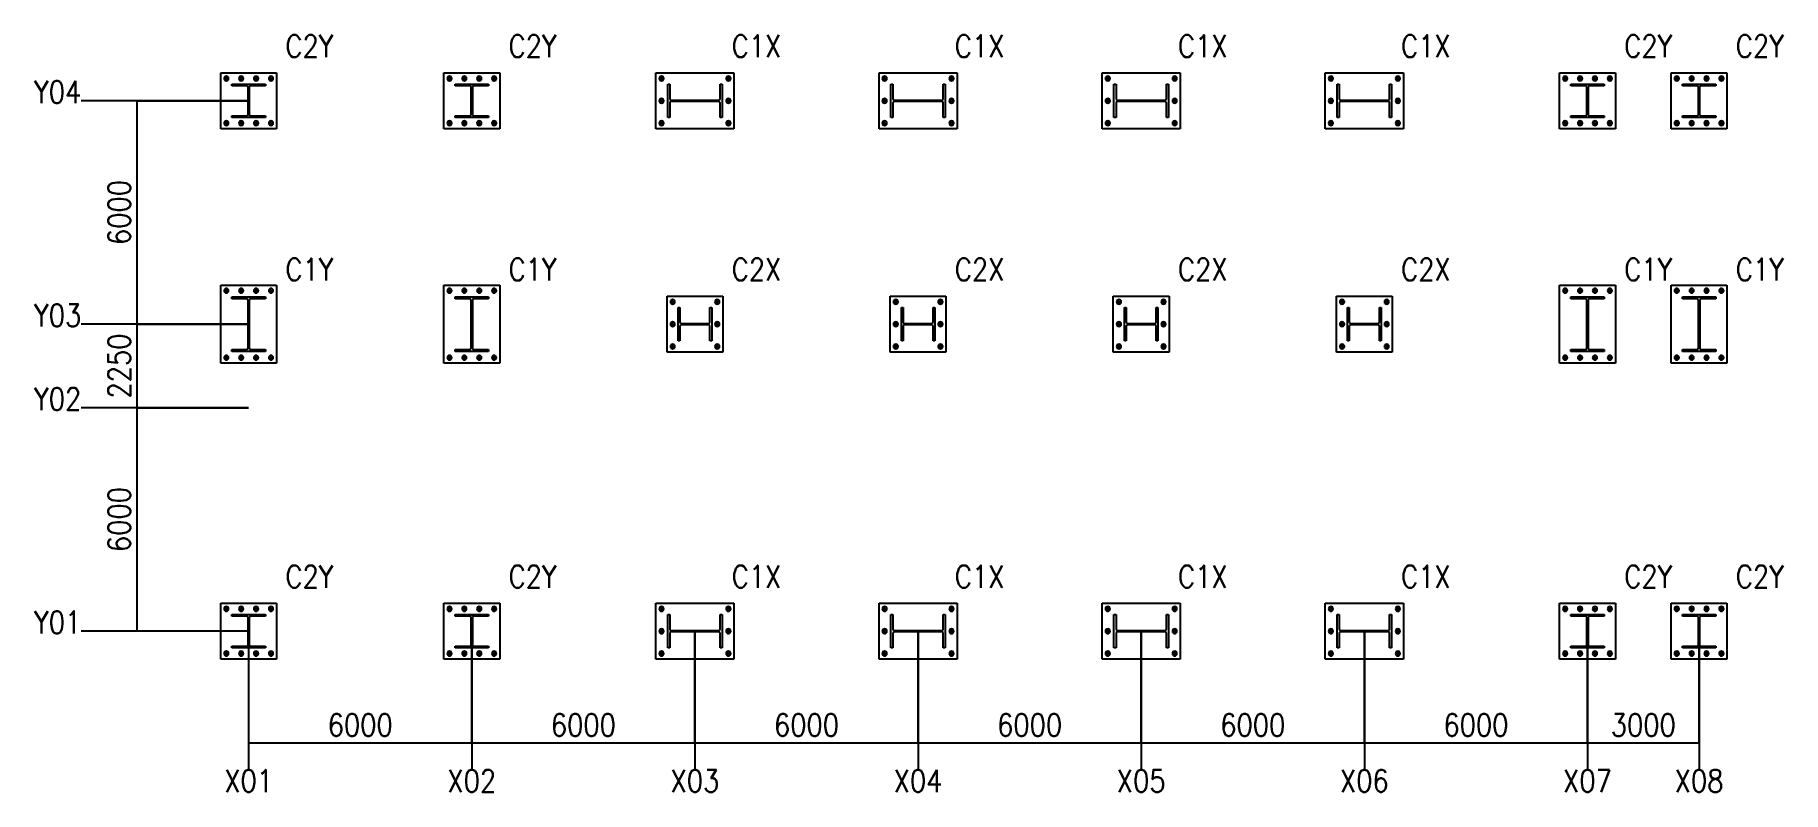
# Model space of a CAD drawing. Extents: x -230746 to 324000, y -671400 to 84185.
# Drawn here: x -230746 to -183742, y -26151 to -5811 of the extents above; entities that cross this region are included whole.
import ezdxf
from ezdxf.enums import TextEntityAlignment as Align

# ---------------------------------------------------------------- set-up
doc = ezdxf.new("R2010")
doc.units = 0
doc.header["$MEASUREMENT"] = 0
for name, color, linetype in [('_1-7_GRID', 7, 'CONTINUOUS'), ('_1-8_DIM', 7, 'CONTINUOUS'), ('_4-6_CS-M', 7, 'CONTINUOUS'), ('_4-A_C-TX', 7, 'CONTINUOUS'), ('bolt', 2, 'CONTINUOUS')]:
    doc.layers.add(name, color=color, linetype=linetype)
doc.styles.add('DRACAD', font='txt', dxfattribs={"width": 0.85, "bigfont": 'extfont2'})

msp = doc.modelspace()

# ---------------------------------------------------------------- texts
at = {"layer": '_1-7_GRID', "style": 'DRACAD', "width": 0.85}
for s, p in [('6000', (-228000, -10580.56301)), ('2250', (-228000, -14705.56301)), ('6000', (-228000, -18830.56301))]:
    msp.add_text(s, height=600, rotation=90, dxfattribs=at).set_placement(p, align=Align.BOTTOM_CENTER)
for s, p in [('6000', (-222000, -24830.56301)), ('6000', (-216000, -24830.56301)), ('6000', (-210000, -24830.56301)), ('6000', (-204000, -24830.56301)), ('6000', (-198000, -24830.56301)), ('6000', (-192000, -24830.56301)), ('3000', (-187500, -24830.56301))]:
    msp.add_text(s, height=600, dxfattribs=at).set_placement(p, align=Align.BOTTOM_CENTER)
at = {"layer": '_1-8_DIM', "style": 'DRACAD', "width": 0.85}
for s, p in [('Y04', (-229500, -7820.56301)), ('Y03', (-229500, -13820.56301)), ('Y02', (-229500, -16070.56301)), ('Y01', (-229500, -22070.56301))]:
    msp.add_text(s, height=600, dxfattribs=at).set_placement(p, align=Align.BOTTOM_RIGHT)
for s, p in [('X01', (-225000, -26330.56301)), ('X02', (-219000, -26330.56301)), ('X03', (-213000, -26330.56301)), ('X04', (-207000, -26330.56301)), ('X05', (-201000, -26330.56301)), ('X06', (-195000, -26330.56301)), ('X07', (-189000, -26330.56301)), ('X08', (-186000, -26330.56301))]:
    msp.add_text(s, height=600, dxfattribs=at).set_placement(p, align=Align.BOTTOM_CENTER)
at = {"layer": '_4-A_C-TX', "style": 'DRACAD', "width": 0.85}
for s, p in [('C2Y', (-224010.05051, -6590.61351)), ('C2Y', (-218010.05051, -6590.61351)), ('C1X', (-212010.05051, -6590.61351)), ('C1X', (-206010.05051, -6590.61351)), ('C1X', (-200010.05051, -6590.61351)), ('C1X', (-194010.05051, -6590.61351)), ('C2Y', (-188010.05051, -6590.61351)), ('C2Y', (-185010.05051, -6590.61351)), ('C1Y', (-224010.05051, -12590.61351)), ('C1Y', (-218010.05051, -12590.61351)), ('C2X', (-212010.05051, -12590.61351)), ('C2X', (-206010.05051, -12590.61351)), ('C2X', (-200010.05051, -12590.61351)), ('C2X', (-194010.05051, -12590.61351)), ('C1Y', (-188010.05051, -12590.61351)), ('C1Y', (-185010.05051, -12590.61351)), ('C2Y', (-224010.05051, -20840.61351)), ('C2Y', (-218010.05051, -20840.61351)), ('C1X', (-212010.05051, -20840.61351)), ('C1X', (-206010.05051, -20840.61351)), ('C1X', (-200010.05051, -20840.61351)), ('C1X', (-194010.05051, -20840.61351)), ('C2Y', (-188010.05051, -20840.61351)), ('C2Y', (-185010.05051, -20840.61351))]:
    msp.add_text(s, height=600, dxfattribs=at).set_placement(p, align=Align.BOTTOM_LEFT)

# ---------------------------------------------------------------- linework, layer by layer
at = {"layer": '_1-7_GRID'}
for p, q in [((-228000, -21830.56301), (-228000, -7580.56301)), ((-228000, -7580.56301), (-225000, -7580.56301)), ((-228000, -13580.56301), (-225000, -13580.56301)), ((-228000, -15830.56301), (-225000, -15830.56301)), ((-225000, -21830.56301), (-228000, -21830.56301)), ((-225000, -21830.56301), (-225000, -24830.56301)), ((-219000, -24830.56301), (-219000, -21830.56301)), ((-213000, -24830.56301), (-213000, -21830.56301)), ((-207000, -24830.56301), (-207000, -21830.56301)), ((-201000, -24830.56301), (-201000, -21830.56301)), ((-195000, -24830.56301), (-195000, -21830.56301)), ((-189000, -24830.56301), (-189000, -21830.56301)), ((-186000, -24830.56301), (-186000, -21830.56301)), ((-225000, -24830.56301), (-186000, -24830.56301))]:
    msp.add_line(p, q, dxfattribs=at)
at = {"layer": '_1-8_DIM'}
for p, q in [((-225000, -7580.56301), (-229500, -7580.56301)), ((-225000, -13580.56301), (-229500, -13580.56301)), ((-225000, -15830.56301), (-229500, -15830.56301)), ((-225000, -21830.56301), (-229500, -21830.56301)), ((-225000, -21830.56301), (-225000, -25550.56301)), ((-219000, -21830.56301), (-219000, -25550.56301)), ((-213000, -21830.56301), (-213000, -25550.56301)), ((-207000, -21830.56301), (-207000, -25550.56301)), ((-201000, -21830.56301), (-201000, -25550.56301)), ((-195000, -21830.56301), (-195000, -25550.56301)), ((-189000, -21830.56301), (-189000, -25550.56301)), ((-186000, -21830.56301), (-186000, -25550.56301))]:
    msp.add_line(p, q, dxfattribs=at)
at = {"layer": '_4-6_CS-M'}
for p, q in [((-225750, -8330.56301), (-225750, -6830.56301)), ((-225750, -6830.56301), (-224250, -6830.56301)), ((-224250, -6830.56301), (-224250, -8330.56301)), ((-219750, -8330.56301), (-219750, -6830.56301)), ((-219750, -6830.56301), (-218250, -6830.56301)), ((-218250, -6830.56301), (-218250, -8330.56301)), ((-214050, -8330.56301), (-214050, -6830.56301)), ((-214050, -6830.56301), (-211950, -6830.56301)), ((-211950, -6830.56301), (-211950, -8330.56301)), ((-208050, -8330.56301), (-208050, -6830.56301)), ((-208050, -6830.56301), (-205950, -6830.56301)), ((-205950, -6830.56301), (-205950, -8330.56301)), ((-202050, -8330.56301), (-202050, -6830.56301)), ((-202050, -6830.56301), (-199950, -6830.56301)), ((-199950, -6830.56301), (-199950, -8330.56301)), ((-196050, -8330.56301), (-196050, -6830.56301)), ((-196050, -6830.56301), (-193950, -6830.56301)), ((-193950, -6830.56301), (-193950, -8330.56301)), ((-189750, -8330.56301), (-189750, -6830.56301)), ((-189750, -6830.56301), (-188250, -6830.56301)), ((-188250, -6830.56301), (-188250, -8330.56301)), ((-186750, -8330.56301), (-186750, -6830.56301)), ((-186750, -6830.56301), (-185250, -6830.56301)), ((-185250, -6830.56301), (-185250, -8330.56301)), ((-225450, -7130.56301), (-224550, -7130.56301)), ((-225450, -7175.56301), (-225450, -7130.56301)), ((-225054, -7175.56301), (-225450, -7175.56301)), ((-225034.5, -7180.78802), (-225054, -7175.56301)), ((-225020.22501, -7195.06301), (-225034.5, -7180.78802)), ((-225015, -7214.56301), (-225020.22501, -7195.06301)), ((-225015, -7946.56301), (-225015, -7214.56301)), ((-224979.77499, -7195.06301), (-224985, -7214.56301)), ((-224985, -7214.56301), (-224985, -7946.56301)), ((-224965.5, -7180.78802), (-224979.77499, -7195.06301)), ((-224946, -7175.56301), (-224965.5, -7180.78802)), ((-224550, -7175.56301), (-224946, -7175.56301)), ((-224550, -7130.56301), (-224550, -7175.56301)), ((-219450, -7130.56301), (-218550, -7130.56301)), ((-219450, -7175.56301), (-219450, -7130.56301)), ((-219054, -7175.56301), (-219450, -7175.56301)), ((-219034.5, -7180.78802), (-219054, -7175.56301)), ((-219020.22501, -7195.06301), (-219034.5, -7180.78802)), ((-219015, -7214.56301), (-219020.22501, -7195.06301)), ((-219015, -7946.56301), (-219015, -7214.56301)), ((-218979.77499, -7195.06301), (-218985, -7214.56301)), ((-218985, -7214.56301), (-218985, -7946.56301)), ((-218965.5, -7180.78802), (-218979.77499, -7195.06301)), ((-218946, -7175.56301), (-218965.5, -7180.78802)), ((-218550, -7175.56301), (-218946, -7175.56301)), ((-218550, -7130.56301), (-218550, -7175.56301)), ((-213732, -7130.56301), (-213678, -7130.56301)), ((-213732, -8030.56301), (-213732, -7130.56301)), ((-213678, -7130.56301), (-213678, -7525.06301)), ((-212322, -7130.56301), (-212268, -7130.56301)), ((-212322, -7525.06301), (-212322, -7130.56301)), ((-212268, -7130.56301), (-212268, -8030.56301)), ((-207732, -7130.56301), (-207678, -7130.56301)), ((-207732, -8030.56301), (-207732, -7130.56301)), ((-207678, -7130.56301), (-207678, -7525.06301)), ((-206322, -7130.56301), (-206268, -7130.56301)), ((-206322, -7525.06301), (-206322, -7130.56301)), ((-206268, -7130.56301), (-206268, -8030.56301)), ((-201732, -7130.56301), (-201678, -7130.56301)), ((-201732, -8030.56301), (-201732, -7130.56301)), ((-201678, -7130.56301), (-201678, -7525.06301)), ((-200322, -7130.56301), (-200268, -7130.56301)), ((-200322, -7525.06301), (-200322, -7130.56301)), ((-200268, -7130.56301), (-200268, -8030.56301)), ((-195732, -7130.56301), (-195678, -7130.56301)), ((-195732, -8030.56301), (-195732, -7130.56301)), ((-195678, -7130.56301), (-195678, -7525.06301)), ((-194322, -7130.56301), (-194268, -7130.56301)), ((-194322, -7525.06301), (-194322, -7130.56301)), ((-194268, -7130.56301), (-194268, -8030.56301)), ((-189450, -7130.56301), (-188550, -7130.56301)), ((-189450, -7175.56301), (-189450, -7130.56301)), ((-189054, -7175.56301), (-189450, -7175.56301)), ((-189034.5, -7180.78802), (-189054, -7175.56301)), ((-189020.22501, -7195.06301), (-189034.5, -7180.78802)), ((-189015, -7214.56301), (-189020.22501, -7195.06301)), ((-189015, -7946.56301), (-189015, -7214.56301)), ((-188979.77499, -7195.06301), (-188985, -7214.56301)), ((-188985, -7214.56301), (-188985, -7946.56301)), ((-188965.5, -7180.78802), (-188979.77499, -7195.06301)), ((-188946, -7175.56301), (-188965.5, -7180.78802)), ((-188550, -7175.56301), (-188946, -7175.56301)), ((-188550, -7130.56301), (-188550, -7175.56301)), ((-186450, -7130.56301), (-185550, -7130.56301)), ((-186450, -7175.56301), (-186450, -7130.56301)), ((-186054, -7175.56301), (-186450, -7175.56301)), ((-186034.5, -7180.78802), (-186054, -7175.56301)), ((-186020.22501, -7195.06301), (-186034.5, -7180.78802)), ((-186015, -7214.56301), (-186020.22501, -7195.06301)), ((-186015, -7946.56301), (-186015, -7214.56301)), ((-185979.77499, -7195.06301), (-185985, -7214.56301)), ((-185985, -7214.56301), (-185985, -7946.56301)), ((-185965.5, -7180.78802), (-185979.77499, -7195.06301)), ((-185946, -7175.56301), (-185965.5, -7180.78802)), ((-185550, -7175.56301), (-185946, -7175.56301)), ((-185550, -7130.56301), (-185550, -7175.56301)), ((-225450, -7985.56301), (-225054, -7985.56301)), ((-225450, -8030.56301), (-225450, -7985.56301)), ((-225054, -7985.56301), (-225034.5, -7980.338)), ((-225034.5, -7980.338), (-225020.22501, -7966.06301)), ((-225020.22501, -7966.06301), (-225015, -7946.56301)), ((-224985, -7946.56301), (-224979.77499, -7966.06301)), ((-224979.77499, -7966.06301), (-224965.5, -7980.338)), ((-224965.5, -7980.338), (-224946, -7985.56301)), ((-224946, -7985.56301), (-224550, -7985.56301)), ((-224550, -7985.56301), (-224550, -8030.56301)), ((-219450, -7985.56301), (-219054, -7985.56301)), ((-219450, -8030.56301), (-219450, -7985.56301)), ((-219054, -7985.56301), (-219034.5, -7980.338)), ((-219034.5, -7980.338), (-219020.22501, -7966.06301)), ((-219020.22501, -7966.06301), (-219015, -7946.56301)), ((-218985, -7946.56301), (-218979.77499, -7966.06301)), ((-218979.77499, -7966.06301), (-218965.5, -7980.338)), ((-218965.5, -7980.338), (-218946, -7985.56301)), ((-218946, -7985.56301), (-218550, -7985.56301)), ((-218550, -7985.56301), (-218550, -8030.56301)), ((-213678, -7525.06301), (-213672.77499, -7544.56301)), ((-213672.77499, -7616.56301), (-213678, -7636.06301)), ((-213678, -7636.06301), (-213678, -8030.56301)), ((-213672.77499, -7544.56301), (-213658.5, -7558.838)), ((-213658.5, -7602.28802), (-213672.77499, -7616.56301)), ((-213658.5, -7558.838), (-213639, -7564.06301)), ((-213639, -7597.06301), (-213658.5, -7602.28802)), ((-213639, -7564.06301), (-212361, -7564.06301)), ((-212361, -7597.06301), (-213639, -7597.06301)), ((-212361, -7564.06301), (-212341.5, -7558.838)), ((-212341.5, -7602.28802), (-212361, -7597.06301)), ((-212341.5, -7558.838), (-212327.22501, -7544.56301)), ((-212327.22501, -7616.56301), (-212341.5, -7602.28802)), ((-212327.22501, -7544.56301), (-212322, -7525.06301)), ((-212322, -7636.06301), (-212327.22501, -7616.56301)), ((-212322, -8030.56301), (-212322, -7636.06301)), ((-207678, -7525.06301), (-207672.77499, -7544.56301)), ((-207672.77499, -7616.56301), (-207678, -7636.06301)), ((-207678, -7636.06301), (-207678, -8030.56301)), ((-207672.77499, -7544.56301), (-207658.5, -7558.838)), ((-207658.5, -7602.28802), (-207672.77499, -7616.56301)), ((-207658.5, -7558.838), (-207639, -7564.06301)), ((-207639, -7597.06301), (-207658.5, -7602.28802)), ((-207639, -7564.06301), (-206361, -7564.06301)), ((-206361, -7597.06301), (-207639, -7597.06301)), ((-206361, -7564.06301), (-206341.5, -7558.838)), ((-206341.5, -7602.28802), (-206361, -7597.06301)), ((-206341.5, -7558.838), (-206327.22501, -7544.56301)), ((-206327.22501, -7616.56301), (-206341.5, -7602.28802)), ((-206327.22501, -7544.56301), (-206322, -7525.06301)), ((-206322, -7636.06301), (-206327.22501, -7616.56301)), ((-206322, -8030.56301), (-206322, -7636.06301)), ((-201678, -7525.06301), (-201672.77499, -7544.56301)), ((-201672.77499, -7616.56301), (-201678, -7636.06301)), ((-201678, -7636.06301), (-201678, -8030.56301)), ((-201672.77499, -7544.56301), (-201658.5, -7558.838)), ((-201658.5, -7602.28802), (-201672.77499, -7616.56301)), ((-201658.5, -7558.838), (-201639, -7564.06301)), ((-201639, -7597.06301), (-201658.5, -7602.28802)), ((-201639, -7564.06301), (-200361, -7564.06301)), ((-200361, -7597.06301), (-201639, -7597.06301)), ((-200361, -7564.06301), (-200341.5, -7558.838)), ((-200341.5, -7602.28802), (-200361, -7597.06301)), ((-200341.5, -7558.838), (-200327.22501, -7544.56301)), ((-200327.22501, -7616.56301), (-200341.5, -7602.28802)), ((-200327.22501, -7544.56301), (-200322, -7525.06301)), ((-200322, -7636.06301), (-200327.22501, -7616.56301)), ((-200322, -8030.56301), (-200322, -7636.06301)), ((-195678, -7525.06301), (-195672.77499, -7544.56301)), ((-195672.77499, -7616.56301), (-195678, -7636.06301)), ((-195678, -7636.06301), (-195678, -8030.56301)), ((-195672.77499, -7544.56301), (-195658.5, -7558.838)), ((-195658.5, -7602.28802), (-195672.77499, -7616.56301)), ((-195658.5, -7558.838), (-195639, -7564.06301)), ((-195639, -7597.06301), (-195658.5, -7602.28802)), ((-195639, -7564.06301), (-194361, -7564.06301)), ((-194361, -7597.06301), (-195639, -7597.06301)), ((-194361, -7564.06301), (-194341.5, -7558.838)), ((-194341.5, -7602.28802), (-194361, -7597.06301)), ((-194341.5, -7558.838), (-194327.22501, -7544.56301)), ((-194327.22501, -7616.56301), (-194341.5, -7602.28802)), ((-194327.22501, -7544.56301), (-194322, -7525.06301)), ((-194322, -7636.06301), (-194327.22501, -7616.56301)), ((-194322, -8030.56301), (-194322, -7636.06301)), ((-189450, -7985.56301), (-189054, -7985.56301)), ((-189450, -8030.56301), (-189450, -7985.56301)), ((-189054, -7985.56301), (-189034.5, -7980.338)), ((-189034.5, -7980.338), (-189020.22501, -7966.06301)), ((-189020.22501, -7966.06301), (-189015, -7946.56301)), ((-188985, -7946.56301), (-188979.77499, -7966.06301)), ((-188979.77499, -7966.06301), (-188965.5, -7980.338)), ((-188965.5, -7980.338), (-188946, -7985.56301)), ((-188946, -7985.56301), (-188550, -7985.56301)), ((-188550, -7985.56301), (-188550, -8030.56301)), ((-186450, -7985.56301), (-186054, -7985.56301)), ((-186450, -8030.56301), (-186450, -7985.56301)), ((-186054, -7985.56301), (-186034.5, -7980.338)), ((-186034.5, -7980.338), (-186020.22501, -7966.06301)), ((-186020.22501, -7966.06301), (-186015, -7946.56301)), ((-185985, -7946.56301), (-185979.77499, -7966.06301)), ((-185979.77499, -7966.06301), (-185965.5, -7980.338)), ((-185965.5, -7980.338), (-185946, -7985.56301)), ((-185946, -7985.56301), (-185550, -7985.56301)), ((-185550, -7985.56301), (-185550, -8030.56301)), ((-224250, -8330.56301), (-225750, -8330.56301)), ((-224550, -8030.56301), (-225450, -8030.56301)), ((-218250, -8330.56301), (-219750, -8330.56301)), ((-218550, -8030.56301), (-219450, -8030.56301)), ((-211950, -8330.56301), (-214050, -8330.56301)), ((-213678, -8030.56301), (-213732, -8030.56301)), ((-212268, -8030.56301), (-212322, -8030.56301)), ((-205950, -8330.56301), (-208050, -8330.56301)), ((-207678, -8030.56301), (-207732, -8030.56301)), ((-206268, -8030.56301), (-206322, -8030.56301)), ((-199950, -8330.56301), (-202050, -8330.56301)), ((-201678, -8030.56301), (-201732, -8030.56301)), ((-200268, -8030.56301), (-200322, -8030.56301)), ((-193950, -8330.56301), (-196050, -8330.56301)), ((-195678, -8030.56301), (-195732, -8030.56301)), ((-194268, -8030.56301), (-194322, -8030.56301)), ((-188250, -8330.56301), (-189750, -8330.56301)), ((-188550, -8030.56301), (-189450, -8030.56301)), ((-185250, -8330.56301), (-186750, -8330.56301)), ((-185550, -8030.56301), (-186450, -8030.56301)), ((-225750, -14630.56301), (-225750, -12530.56301)), ((-225750, -12530.56301), (-224250, -12530.56301)), ((-224250, -12530.56301), (-224250, -14630.56301)), ((-219750, -14630.56301), (-219750, -12530.56301)), ((-219750, -12530.56301), (-218250, -12530.56301)), ((-218250, -12530.56301), (-218250, -14630.56301)), ((-189750, -14630.56301), (-189750, -12530.56301)), ((-189750, -12530.56301), (-188250, -12530.56301)), ((-188250, -12530.56301), (-188250, -14630.56301)), ((-186750, -14630.56301), (-186750, -12530.56301)), ((-186750, -12530.56301), (-185250, -12530.56301)), ((-185250, -12530.56301), (-185250, -14630.56301)), ((-225450, -12848.56301), (-224550, -12848.56301)), ((-225450, -12902.56301), (-225450, -12848.56301)), ((-225055.5, -12902.56301), (-225450, -12902.56301)), ((-225036, -12907.78802), (-225055.5, -12902.56301)), ((-225021.72501, -12922.06301), (-225036, -12907.78802)), ((-225016.5, -12941.56301), (-225021.72501, -12922.06301)), ((-225016.5, -14219.56301), (-225016.5, -12941.56301)), ((-224978.27499, -12922.06301), (-224983.5, -12941.56301)), ((-224983.5, -12941.56301), (-224983.5, -14219.56301)), ((-224964, -12907.78802), (-224978.27499, -12922.06301)), ((-224944.5, -12902.56301), (-224964, -12907.78802)), ((-224550, -12902.56301), (-224944.5, -12902.56301)), ((-224550, -12848.56301), (-224550, -12902.56301)), ((-219450, -12848.56301), (-218550, -12848.56301)), ((-219450, -12902.56301), (-219450, -12848.56301)), ((-219055.5, -12902.56301), (-219450, -12902.56301)), ((-219036, -12907.78802), (-219055.5, -12902.56301)), ((-219021.72501, -12922.06301), (-219036, -12907.78802)), ((-219016.5, -12941.56301), (-219021.72501, -12922.06301)), ((-219016.5, -14219.56301), (-219016.5, -12941.56301)), ((-218978.27499, -12922.06301), (-218983.5, -12941.56301)), ((-218983.5, -12941.56301), (-218983.5, -14219.56301)), ((-218964, -12907.78802), (-218978.27499, -12922.06301)), ((-218944.5, -12902.56301), (-218964, -12907.78802)), ((-218550, -12902.56301), (-218944.5, -12902.56301)), ((-218550, -12848.56301), (-218550, -12902.56301)), ((-213750, -14330.56301), (-213750, -12830.56301)), ((-213750, -12830.56301), (-212250, -12830.56301)), ((-213450, -13130.56301), (-213405, -13130.56301)), ((-213450, -14030.56301), (-213450, -13130.56301)), ((-213405, -13130.56301), (-213405, -13526.56301)), ((-212595, -13130.56301), (-212550, -13130.56301)), ((-212595, -13526.56301), (-212595, -13130.56301)), ((-212550, -13130.56301), (-212550, -14030.56301)), ((-212250, -12830.56301), (-212250, -14330.56301)), ((-207750, -14330.56301), (-207750, -12830.56301)), ((-207750, -12830.56301), (-206250, -12830.56301)), ((-207450, -13130.56301), (-207405, -13130.56301)), ((-207450, -14030.56301), (-207450, -13130.56301)), ((-207405, -13130.56301), (-207405, -13526.56301)), ((-206595, -13130.56301), (-206550, -13130.56301)), ((-206595, -13526.56301), (-206595, -13130.56301)), ((-206550, -13130.56301), (-206550, -14030.56301)), ((-206250, -12830.56301), (-206250, -14330.56301)), ((-201750, -14330.56301), (-201750, -12830.56301)), ((-201750, -12830.56301), (-200250, -12830.56301)), ((-201450, -13130.56301), (-201405, -13130.56301)), ((-201450, -14030.56301), (-201450, -13130.56301)), ((-201405, -13130.56301), (-201405, -13526.56301)), ((-200595, -13130.56301), (-200550, -13130.56301)), ((-200595, -13526.56301), (-200595, -13130.56301)), ((-200550, -13130.56301), (-200550, -14030.56301)), ((-200250, -12830.56301), (-200250, -14330.56301)), ((-195750, -14330.56301), (-195750, -12830.56301)), ((-195750, -12830.56301), (-194250, -12830.56301)), ((-195450, -13130.56301), (-195405, -13130.56301)), ((-195450, -14030.56301), (-195450, -13130.56301)), ((-195405, -13130.56301), (-195405, -13526.56301)), ((-194595, -13130.56301), (-194550, -13130.56301)), ((-194595, -13526.56301), (-194595, -13130.56301)), ((-194550, -13130.56301), (-194550, -14030.56301)), ((-194250, -12830.56301), (-194250, -14330.56301)), ((-189450, -12848.56301), (-188550, -12848.56301)), ((-189450, -12902.56301), (-189450, -12848.56301)), ((-189055.5, -12902.56301), (-189450, -12902.56301)), ((-189036, -12907.78802), (-189055.5, -12902.56301)), ((-189021.72501, -12922.06301), (-189036, -12907.78802)), ((-189016.5, -12941.56301), (-189021.72501, -12922.06301)), ((-189016.5, -14219.56301), (-189016.5, -12941.56301)), ((-188978.27499, -12922.06301), (-188983.5, -12941.56301)), ((-188983.5, -12941.56301), (-188983.5, -14219.56301)), ((-188964, -12907.78802), (-188978.27499, -12922.06301)), ((-188944.5, -12902.56301), (-188964, -12907.78802)), ((-188550, -12902.56301), (-188944.5, -12902.56301)), ((-188550, -12848.56301), (-188550, -12902.56301)), ((-186450, -12848.56301), (-185550, -12848.56301)), ((-186450, -12902.56301), (-186450, -12848.56301)), ((-186055.5, -12902.56301), (-186450, -12902.56301)), ((-186036, -12907.78802), (-186055.5, -12902.56301)), ((-186021.72501, -12922.06301), (-186036, -12907.78802)), ((-186016.5, -12941.56301), (-186021.72501, -12922.06301)), ((-186016.5, -14219.56301), (-186016.5, -12941.56301)), ((-185978.27499, -12922.06301), (-185983.5, -12941.56301)), ((-185983.5, -12941.56301), (-185983.5, -14219.56301)), ((-185964, -12907.78802), (-185978.27499, -12922.06301)), ((-185944.5, -12902.56301), (-185964, -12907.78802)), ((-185550, -12902.56301), (-185944.5, -12902.56301)), ((-185550, -12848.56301), (-185550, -12902.56301)), ((-213405, -13526.56301), (-213399.77499, -13546.06301)), ((-213399.77499, -13615.06301), (-213405, -13634.56301)), ((-213399.77499, -13546.06301), (-213385.5, -13560.338)), ((-213385.5, -13600.78802), (-213399.77499, -13615.06301)), ((-213385.5, -13560.338), (-213366, -13565.56301)), ((-213366, -13595.56301), (-213385.5, -13600.78802)), ((-213366, -13565.56301), (-212634, -13565.56301)), ((-212634, -13595.56301), (-213366, -13595.56301)), ((-212634, -13565.56301), (-212614.5, -13560.338)), ((-212614.5, -13600.78802), (-212634, -13595.56301)), ((-212614.5, -13560.338), (-212600.22501, -13546.06301)), ((-212600.22501, -13615.06301), (-212614.5, -13600.78802)), ((-212600.22501, -13546.06301), (-212595, -13526.56301)), ((-212595, -13634.56301), (-212600.22501, -13615.06301)), ((-207405, -13526.56301), (-207399.77499, -13546.06301)), ((-207399.77499, -13615.06301), (-207405, -13634.56301)), ((-207399.77499, -13546.06301), (-207385.5, -13560.338)), ((-207385.5, -13600.78802), (-207399.77499, -13615.06301)), ((-207385.5, -13560.338), (-207366, -13565.56301)), ((-207366, -13595.56301), (-207385.5, -13600.78802)), ((-207366, -13565.56301), (-206634, -13565.56301)), ((-206634, -13595.56301), (-207366, -13595.56301)), ((-206634, -13565.56301), (-206614.5, -13560.338)), ((-206614.5, -13600.78802), (-206634, -13595.56301)), ((-206614.5, -13560.338), (-206600.22501, -13546.06301)), ((-206600.22501, -13615.06301), (-206614.5, -13600.78802)), ((-206600.22501, -13546.06301), (-206595, -13526.56301)), ((-206595, -13634.56301), (-206600.22501, -13615.06301)), ((-201405, -13526.56301), (-201399.77499, -13546.06301)), ((-201399.77499, -13615.06301), (-201405, -13634.56301)), ((-201399.77499, -13546.06301), (-201385.5, -13560.338)), ((-201385.5, -13600.78802), (-201399.77499, -13615.06301)), ((-201385.5, -13560.338), (-201366, -13565.56301)), ((-201366, -13595.56301), (-201385.5, -13600.78802)), ((-201366, -13565.56301), (-200634, -13565.56301)), ((-200634, -13595.56301), (-201366, -13595.56301)), ((-200634, -13565.56301), (-200614.5, -13560.338)), ((-200614.5, -13600.78802), (-200634, -13595.56301)), ((-200614.5, -13560.338), (-200600.22501, -13546.06301)), ((-200600.22501, -13615.06301), (-200614.5, -13600.78802)), ((-200600.22501, -13546.06301), (-200595, -13526.56301)), ((-200595, -13634.56301), (-200600.22501, -13615.06301)), ((-195405, -13526.56301), (-195399.77499, -13546.06301)), ((-195399.77499, -13615.06301), (-195405, -13634.56301)), ((-195399.77499, -13546.06301), (-195385.5, -13560.338)), ((-195385.5, -13600.78802), (-195399.77499, -13615.06301)), ((-195385.5, -13560.338), (-195366, -13565.56301)), ((-195366, -13595.56301), (-195385.5, -13600.78802)), ((-195366, -13565.56301), (-194634, -13565.56301)), ((-194634, -13595.56301), (-195366, -13595.56301)), ((-194634, -13565.56301), (-194614.5, -13560.338)), ((-194614.5, -13600.78802), (-194634, -13595.56301)), ((-194614.5, -13560.338), (-194600.22501, -13546.06301)), ((-194600.22501, -13615.06301), (-194614.5, -13600.78802)), ((-194600.22501, -13546.06301), (-194595, -13526.56301)), ((-194595, -13634.56301), (-194600.22501, -13615.06301)), ((-213405, -14030.56301), (-213450, -14030.56301)), ((-213405, -13634.56301), (-213405, -14030.56301)), ((-212595, -14030.56301), (-212595, -13634.56301)), ((-212550, -14030.56301), (-212595, -14030.56301)), ((-207405, -14030.56301), (-207450, -14030.56301)), ((-207405, -13634.56301), (-207405, -14030.56301)), ((-206595, -14030.56301), (-206595, -13634.56301)), ((-206550, -14030.56301), (-206595, -14030.56301)), ((-201405, -14030.56301), (-201450, -14030.56301)), ((-201405, -13634.56301), (-201405, -14030.56301)), ((-200595, -14030.56301), (-200595, -13634.56301)), ((-200550, -14030.56301), (-200595, -14030.56301)), ((-195405, -14030.56301), (-195450, -14030.56301)), ((-195405, -13634.56301), (-195405, -14030.56301)), ((-194595, -14030.56301), (-194595, -13634.56301)), ((-194550, -14030.56301), (-194595, -14030.56301)), ((-225450, -14258.56301), (-225055.5, -14258.56301)), ((-225450, -14312.56301), (-225450, -14258.56301)), ((-224550, -14312.56301), (-225450, -14312.56301)), ((-225055.5, -14258.56301), (-225036, -14253.338)), ((-225036, -14253.338), (-225021.72501, -14239.06301)), ((-225021.72501, -14239.06301), (-225016.5, -14219.56301)), ((-224983.5, -14219.56301), (-224978.27499, -14239.06301)), ((-224978.27499, -14239.06301), (-224964, -14253.338)), ((-224964, -14253.338), (-224944.5, -14258.56301)), ((-224944.5, -14258.56301), (-224550, -14258.56301)), ((-224550, -14258.56301), (-224550, -14312.56301)), ((-219450, -14258.56301), (-219055.5, -14258.56301)), ((-219450, -14312.56301), (-219450, -14258.56301)), ((-218550, -14312.56301), (-219450, -14312.56301)), ((-219055.5, -14258.56301), (-219036, -14253.338)), ((-219036, -14253.338), (-219021.72501, -14239.06301)), ((-219021.72501, -14239.06301), (-219016.5, -14219.56301)), ((-218983.5, -14219.56301), (-218978.27499, -14239.06301)), ((-218978.27499, -14239.06301), (-218964, -14253.338)), ((-218964, -14253.338), (-218944.5, -14258.56301)), ((-218944.5, -14258.56301), (-218550, -14258.56301)), ((-218550, -14258.56301), (-218550, -14312.56301)), ((-212250, -14330.56301), (-213750, -14330.56301)), ((-206250, -14330.56301), (-207750, -14330.56301)), ((-200250, -14330.56301), (-201750, -14330.56301)), ((-194250, -14330.56301), (-195750, -14330.56301)), ((-189450, -14258.56301), (-189055.5, -14258.56301)), ((-189450, -14312.56301), (-189450, -14258.56301)), ((-188550, -14312.56301), (-189450, -14312.56301)), ((-189055.5, -14258.56301), (-189036, -14253.338)), ((-189036, -14253.338), (-189021.72501, -14239.06301)), ((-189021.72501, -14239.06301), (-189016.5, -14219.56301)), ((-188983.5, -14219.56301), (-188978.27499, -14239.06301)), ((-188978.27499, -14239.06301), (-188964, -14253.338)), ((-188964, -14253.338), (-188944.5, -14258.56301)), ((-188944.5, -14258.56301), (-188550, -14258.56301)), ((-188550, -14258.56301), (-188550, -14312.56301)), ((-186450, -14258.56301), (-186055.5, -14258.56301)), ((-186450, -14312.56301), (-186450, -14258.56301)), ((-185550, -14312.56301), (-186450, -14312.56301)), ((-186055.5, -14258.56301), (-186036, -14253.338)), ((-186036, -14253.338), (-186021.72501, -14239.06301)), ((-186021.72501, -14239.06301), (-186016.5, -14219.56301)), ((-185983.5, -14219.56301), (-185978.27499, -14239.06301)), ((-185978.27499, -14239.06301), (-185964, -14253.338)), ((-185964, -14253.338), (-185944.5, -14258.56301)), ((-185944.5, -14258.56301), (-185550, -14258.56301)), ((-185550, -14258.56301), (-185550, -14312.56301)), ((-224250, -14630.56301), (-225750, -14630.56301)), ((-218250, -14630.56301), (-219750, -14630.56301)), ((-188250, -14630.56301), (-189750, -14630.56301)), ((-185250, -14630.56301), (-186750, -14630.56301)), ((-225750, -22580.56301), (-225750, -21080.56301)), ((-225750, -21080.56301), (-224250, -21080.56301)), ((-224250, -21080.56301), (-224250, -22580.56301)), ((-219750, -22580.56301), (-219750, -21080.56301)), ((-219750, -21080.56301), (-218250, -21080.56301)), ((-218250, -21080.56301), (-218250, -22580.56301)), ((-214050, -22580.56301), (-214050, -21080.56301)), ((-214050, -21080.56301), (-211950, -21080.56301)), ((-211950, -21080.56301), (-211950, -22580.56301)), ((-208050, -22580.56301), (-208050, -21080.56301)), ((-208050, -21080.56301), (-205950, -21080.56301)), ((-205950, -21080.56301), (-205950, -22580.56301)), ((-202050, -22580.56301), (-202050, -21080.56301)), ((-202050, -21080.56301), (-199950, -21080.56301)), ((-199950, -21080.56301), (-199950, -22580.56301)), ((-196050, -22580.56301), (-196050, -21080.56301)), ((-196050, -21080.56301), (-193950, -21080.56301)), ((-193950, -21080.56301), (-193950, -22580.56301)), ((-189750, -22580.56301), (-189750, -21080.56301)), ((-189750, -21080.56301), (-188250, -21080.56301)), ((-188250, -21080.56301), (-188250, -22580.56301)), ((-186750, -22580.56301), (-186750, -21080.56301)), ((-186750, -21080.56301), (-185250, -21080.56301)), ((-185250, -21080.56301), (-185250, -22580.56301)), ((-225450, -21380.56301), (-224550, -21380.56301)), ((-225450, -21425.56301), (-225450, -21380.56301)), ((-225054, -21425.56301), (-225450, -21425.56301)), ((-225034.5, -21430.78802), (-225054, -21425.56301)), ((-225020.22501, -21445.06301), (-225034.5, -21430.78802)), ((-225015, -21464.56301), (-225020.22501, -21445.06301)), ((-225015, -22196.56301), (-225015, -21464.56301)), ((-224979.77499, -21445.06301), (-224985, -21464.56301)), ((-224985, -21464.56301), (-224985, -22196.56301)), ((-224965.5, -21430.78802), (-224979.77499, -21445.06301)), ((-224946, -21425.56301), (-224965.5, -21430.78802)), ((-224550, -21425.56301), (-224946, -21425.56301)), ((-224550, -21380.56301), (-224550, -21425.56301)), ((-219450, -21380.56301), (-218550, -21380.56301)), ((-219450, -21425.56301), (-219450, -21380.56301)), ((-219054, -21425.56301), (-219450, -21425.56301)), ((-219034.5, -21430.78802), (-219054, -21425.56301)), ((-219020.22501, -21445.06301), (-219034.5, -21430.78802)), ((-219015, -21464.56301), (-219020.22501, -21445.06301)), ((-219015, -22196.56301), (-219015, -21464.56301)), ((-218979.77499, -21445.06301), (-218985, -21464.56301)), ((-218985, -21464.56301), (-218985, -22196.56301)), ((-218965.5, -21430.78802), (-218979.77499, -21445.06301)), ((-218946, -21425.56301), (-218965.5, -21430.78802)), ((-218550, -21425.56301), (-218946, -21425.56301)), ((-218550, -21380.56301), (-218550, -21425.56301)), ((-213732, -21380.56301), (-213678, -21380.56301)), ((-213732, -22280.56301), (-213732, -21380.56301)), ((-213678, -21380.56301), (-213678, -21775.06301)), ((-212322, -21380.56301), (-212268, -21380.56301)), ((-212322, -21775.06301), (-212322, -21380.56301)), ((-212268, -21380.56301), (-212268, -22280.56301)), ((-207732, -21380.56301), (-207678, -21380.56301)), ((-207732, -22280.56301), (-207732, -21380.56301)), ((-207678, -21380.56301), (-207678, -21775.06301)), ((-206322, -21380.56301), (-206268, -21380.56301)), ((-206322, -21775.06301), (-206322, -21380.56301)), ((-206268, -21380.56301), (-206268, -22280.56301)), ((-201732, -21380.56301), (-201678, -21380.56301)), ((-201732, -22280.56301), (-201732, -21380.56301)), ((-201678, -21380.56301), (-201678, -21775.06301)), ((-200322, -21380.56301), (-200268, -21380.56301)), ((-200322, -21775.06301), (-200322, -21380.56301)), ((-200268, -21380.56301), (-200268, -22280.56301)), ((-195732, -21380.56301), (-195678, -21380.56301)), ((-195732, -22280.56301), (-195732, -21380.56301)), ((-195678, -21380.56301), (-195678, -21775.06301)), ((-194322, -21380.56301), (-194268, -21380.56301)), ((-194322, -21775.06301), (-194322, -21380.56301)), ((-194268, -21380.56301), (-194268, -22280.56301)), ((-189450, -21380.56301), (-188550, -21380.56301)), ((-189450, -21425.56301), (-189450, -21380.56301)), ((-189054, -21425.56301), (-189450, -21425.56301)), ((-189034.5, -21430.78802), (-189054, -21425.56301)), ((-189020.22501, -21445.06301), (-189034.5, -21430.78802)), ((-189015, -21464.56301), (-189020.22501, -21445.06301)), ((-189015, -22196.56301), (-189015, -21464.56301)), ((-188979.77499, -21445.06301), (-188985, -21464.56301)), ((-188985, -21464.56301), (-188985, -22196.56301)), ((-188965.5, -21430.78802), (-188979.77499, -21445.06301)), ((-188946, -21425.56301), (-188965.5, -21430.78802)), ((-188550, -21425.56301), (-188946, -21425.56301)), ((-188550, -21380.56301), (-188550, -21425.56301)), ((-186450, -21380.56301), (-185550, -21380.56301)), ((-186450, -21425.56301), (-186450, -21380.56301)), ((-186054, -21425.56301), (-186450, -21425.56301)), ((-186034.5, -21430.78802), (-186054, -21425.56301)), ((-186020.22501, -21445.06301), (-186034.5, -21430.78802)), ((-186015, -21464.56301), (-186020.22501, -21445.06301)), ((-186015, -22196.56301), (-186015, -21464.56301)), ((-185979.77499, -21445.06301), (-185985, -21464.56301)), ((-185985, -21464.56301), (-185985, -22196.56301)), ((-185965.5, -21430.78802), (-185979.77499, -21445.06301)), ((-185946, -21425.56301), (-185965.5, -21430.78802)), ((-185550, -21425.56301), (-185946, -21425.56301)), ((-185550, -21380.56301), (-185550, -21425.56301)), ((-213678, -21775.06301), (-213672.77499, -21794.56301)), ((-213672.77499, -21866.56301), (-213678, -21886.06301)), ((-213678, -21886.06301), (-213678, -22280.56301)), ((-213672.77499, -21794.56301), (-213658.5, -21808.838)), ((-213658.5, -21852.28802), (-213672.77499, -21866.56301)), ((-213658.5, -21808.838), (-213639, -21814.06301)), ((-213639, -21847.06301), (-213658.5, -21852.28802)), ((-213639, -21814.06301), (-212361, -21814.06301)), ((-212361, -21847.06301), (-213639, -21847.06301)), ((-212361, -21814.06301), (-212341.5, -21808.838)), ((-212341.5, -21852.28802), (-212361, -21847.06301)), ((-212341.5, -21808.838), (-212327.22501, -21794.56301)), ((-212327.22501, -21866.56301), (-212341.5, -21852.28802)), ((-212327.22501, -21794.56301), (-212322, -21775.06301)), ((-212322, -21886.06301), (-212327.22501, -21866.56301)), ((-212322, -22280.56301), (-212322, -21886.06301)), ((-207678, -21775.06301), (-207672.77499, -21794.56301)), ((-207672.77499, -21866.56301), (-207678, -21886.06301)), ((-207678, -21886.06301), (-207678, -22280.56301)), ((-207672.77499, -21794.56301), (-207658.5, -21808.838)), ((-207658.5, -21852.28802), (-207672.77499, -21866.56301)), ((-207658.5, -21808.838), (-207639, -21814.06301)), ((-207639, -21847.06301), (-207658.5, -21852.28802)), ((-207639, -21814.06301), (-206361, -21814.06301)), ((-206361, -21847.06301), (-207639, -21847.06301)), ((-206361, -21814.06301), (-206341.5, -21808.838)), ((-206341.5, -21852.28802), (-206361, -21847.06301)), ((-206341.5, -21808.838), (-206327.22501, -21794.56301)), ((-206327.22501, -21866.56301), (-206341.5, -21852.28802)), ((-206327.22501, -21794.56301), (-206322, -21775.06301)), ((-206322, -21886.06301), (-206327.22501, -21866.56301)), ((-206322, -22280.56301), (-206322, -21886.06301)), ((-201678, -21775.06301), (-201672.77499, -21794.56301)), ((-201672.77499, -21866.56301), (-201678, -21886.06301)), ((-201678, -21886.06301), (-201678, -22280.56301)), ((-201672.77499, -21794.56301), (-201658.5, -21808.838)), ((-201658.5, -21852.28802), (-201672.77499, -21866.56301)), ((-201658.5, -21808.838), (-201639, -21814.06301)), ((-201639, -21847.06301), (-201658.5, -21852.28802)), ((-201639, -21814.06301), (-200361, -21814.06301)), ((-200361, -21847.06301), (-201639, -21847.06301)), ((-200361, -21814.06301), (-200341.5, -21808.838)), ((-200341.5, -21852.28802), (-200361, -21847.06301)), ((-200341.5, -21808.838), (-200327.22501, -21794.56301)), ((-200327.22501, -21866.56301), (-200341.5, -21852.28802)), ((-200327.22501, -21794.56301), (-200322, -21775.06301)), ((-200322, -21886.06301), (-200327.22501, -21866.56301)), ((-200322, -22280.56301), (-200322, -21886.06301)), ((-195678, -21775.06301), (-195672.77499, -21794.56301)), ((-195672.77499, -21866.56301), (-195678, -21886.06301)), ((-195678, -21886.06301), (-195678, -22280.56301)), ((-195672.77499, -21794.56301), (-195658.5, -21808.838)), ((-195658.5, -21852.28802), (-195672.77499, -21866.56301)), ((-195658.5, -21808.838), (-195639, -21814.06301)), ((-195639, -21847.06301), (-195658.5, -21852.28802)), ((-195639, -21814.06301), (-194361, -21814.06301)), ((-194361, -21847.06301), (-195639, -21847.06301)), ((-194361, -21814.06301), (-194341.5, -21808.838)), ((-194341.5, -21852.28802), (-194361, -21847.06301)), ((-194341.5, -21808.838), (-194327.22501, -21794.56301)), ((-194327.22501, -21866.56301), (-194341.5, -21852.28802)), ((-194327.22501, -21794.56301), (-194322, -21775.06301)), ((-194322, -21886.06301), (-194327.22501, -21866.56301)), ((-194322, -22280.56301), (-194322, -21886.06301)), ((-225450, -22235.56301), (-225054, -22235.56301)), ((-225450, -22280.56301), (-225450, -22235.56301)), ((-224550, -22280.56301), (-225450, -22280.56301)), ((-225054, -22235.56301), (-225034.5, -22230.338)), ((-225034.5, -22230.338), (-225020.22501, -22216.06301)), ((-225020.22501, -22216.06301), (-225015, -22196.56301)), ((-224985, -22196.56301), (-224979.77499, -22216.06301)), ((-224979.77499, -22216.06301), (-224965.5, -22230.338)), ((-224965.5, -22230.338), (-224946, -22235.56301)), ((-224946, -22235.56301), (-224550, -22235.56301)), ((-224550, -22235.56301), (-224550, -22280.56301)), ((-219450, -22235.56301), (-219054, -22235.56301)), ((-219450, -22280.56301), (-219450, -22235.56301)), ((-218550, -22280.56301), (-219450, -22280.56301)), ((-219054, -22235.56301), (-219034.5, -22230.338)), ((-219034.5, -22230.338), (-219020.22501, -22216.06301)), ((-219020.22501, -22216.06301), (-219015, -22196.56301)), ((-218985, -22196.56301), (-218979.77499, -22216.06301)), ((-218979.77499, -22216.06301), (-218965.5, -22230.338)), ((-218965.5, -22230.338), (-218946, -22235.56301)), ((-218946, -22235.56301), (-218550, -22235.56301)), ((-218550, -22235.56301), (-218550, -22280.56301)), ((-213678, -22280.56301), (-213732, -22280.56301)), ((-212268, -22280.56301), (-212322, -22280.56301)), ((-207678, -22280.56301), (-207732, -22280.56301)), ((-206268, -22280.56301), (-206322, -22280.56301)), ((-201678, -22280.56301), (-201732, -22280.56301)), ((-200268, -22280.56301), (-200322, -22280.56301)), ((-195678, -22280.56301), (-195732, -22280.56301)), ((-194268, -22280.56301), (-194322, -22280.56301)), ((-189450, -22235.56301), (-189054, -22235.56301)), ((-189450, -22280.56301), (-189450, -22235.56301)), ((-188550, -22280.56301), (-189450, -22280.56301)), ((-189054, -22235.56301), (-189034.5, -22230.338)), ((-189034.5, -22230.338), (-189020.22501, -22216.06301)), ((-189020.22501, -22216.06301), (-189015, -22196.56301)), ((-188985, -22196.56301), (-188979.77499, -22216.06301)), ((-188979.77499, -22216.06301), (-188965.5, -22230.338)), ((-188965.5, -22230.338), (-188946, -22235.56301)), ((-188946, -22235.56301), (-188550, -22235.56301)), ((-188550, -22235.56301), (-188550, -22280.56301)), ((-186450, -22235.56301), (-186054, -22235.56301)), ((-186450, -22280.56301), (-186450, -22235.56301)), ((-185550, -22280.56301), (-186450, -22280.56301)), ((-186054, -22235.56301), (-186034.5, -22230.338)), ((-186034.5, -22230.338), (-186020.22501, -22216.06301)), ((-186020.22501, -22216.06301), (-186015, -22196.56301)), ((-185985, -22196.56301), (-185979.77499, -22216.06301)), ((-185979.77499, -22216.06301), (-185965.5, -22230.338)), ((-185965.5, -22230.338), (-185946, -22235.56301)), ((-185946, -22235.56301), (-185550, -22235.56301)), ((-185550, -22235.56301), (-185550, -22280.56301)), ((-224250, -22580.56301), (-225750, -22580.56301)), ((-218250, -22580.56301), (-219750, -22580.56301)), ((-211950, -22580.56301), (-214050, -22580.56301)), ((-205950, -22580.56301), (-208050, -22580.56301)), ((-199950, -22580.56301), (-202050, -22580.56301)), ((-193950, -22580.56301), (-196050, -22580.56301)), ((-188250, -22580.56301), (-189750, -22580.56301)), ((-185250, -22580.56301), (-186750, -22580.56301))]:
    msp.add_line(p, q, dxfattribs=at)
at = {"layer": '_4-6_CS-M', "extrusion": (0, 0, -1)}
for centre in [(225600, -6980.56301), (225200, -6980.56301), (224800, -6980.56301), (224400, -6980.56301), (219600, -6980.56301), (219200, -6980.56301), (218800, -6980.56301), (218400, -6980.56301), (213900, -6980.56301), (212100, -6980.56301), (207900, -6980.56301), (206100, -6980.56301), (201900, -6980.56301), (200100, -6980.56301), (195900, -6980.56301), (194100, -6980.56301), (189600, -6980.56301), (189200, -6980.56301), (188800, -6980.56301), (188400, -6980.56301), (186600, -6980.56301), (186200, -6980.56301), (185800, -6980.56301), (185400, -6980.56301), (213900, -7580.56301), (212100, -7580.56301), (207900, -7580.56301), (206100, -7580.56301), (201900, -7580.56301), (200100, -7580.56301), (195900, -7580.56301), (194100, -7580.56301), (225600, -8180.56301), (225200, -8180.56301), (224800, -8180.56301), (224400, -8180.56301), (219600, -8180.56301), (219200, -8180.56301), (218800, -8180.56301), (218400, -8180.56301), (213900, -8180.56301), (212100, -8180.56301), (207900, -8180.56301), (206100, -8180.56301), (201900, -8180.56301), (200100, -8180.56301), (195900, -8180.56301), (194100, -8180.56301), (189600, -8180.56301), (189200, -8180.56301), (188800, -8180.56301), (188400, -8180.56301), (186600, -8180.56301), (186200, -8180.56301), (185800, -8180.56301), (185400, -8180.56301), (225600, -12680.56301), (225200, -12680.56301), (224800, -12680.56301), (224400, -12680.56301), (219600, -12680.56301), (219200, -12680.56301), (218800, -12680.56301), (218400, -12680.56301), (189600, -12680.56301), (189200, -12680.56301), (188800, -12680.56301), (188400, -12680.56301), (186600, -12680.56301), (186200, -12680.56301), (185800, -12680.56301), (185400, -12680.56301), (213600, -12980.56301), (212400, -12980.56301), (207600, -12980.56301), (206400, -12980.56301), (201600, -12980.56301), (200400, -12980.56301), (195600, -12980.56301), (194400, -12980.56301), (213600, -13580.56301), (212400, -13580.56301), (207600, -13580.56301), (206400, -13580.56301), (201600, -13580.56301), (200400, -13580.56301), (195600, -13580.56301), (194400, -13580.56301), (225600, -14480.56301), (225200, -14480.56301), (224800, -14480.56301), (224400, -14480.56301), (219600, -14480.56301), (219200, -14480.56301), (218800, -14480.56301), (218400, -14480.56301), (213600, -14180.56301), (212400, -14180.56301), (207600, -14180.56301), (206400, -14180.56301), (201600, -14180.56301), (200400, -14180.56301), (195600, -14180.56301), (194400, -14180.56301), (189600, -14480.56301), (189200, -14480.56301), (188800, -14480.56301), (188400, -14480.56301), (186600, -14480.56301), (186200, -14480.56301), (185800, -14480.56301), (185400, -14480.56301), (225600, -21230.56301), (225200, -21230.56301), (224800, -21230.56301), (224400, -21230.56301), (219600, -21230.56301), (219200, -21230.56301), (218800, -21230.56301), (218400, -21230.56301), (213900, -21230.56301), (212100, -21230.56301), (207900, -21230.56301), (206100, -21230.56301), (201900, -21230.56301), (200100, -21230.56301), (195900, -21230.56301), (194100, -21230.56301), (189600, -21230.56301), (189200, -21230.56301), (188800, -21230.56301), (188400, -21230.56301), (186600, -21230.56301), (186200, -21230.56301), (185800, -21230.56301), (185400, -21230.56301), (213900, -21830.56301), (212100, -21830.56301), (207900, -21830.56301), (206100, -21830.56301), (201900, -21830.56301), (200100, -21830.56301), (195900, -21830.56301), (194100, -21830.56301), (225600, -22430.56301), (225200, -22430.56301), (224800, -22430.56301), (224400, -22430.56301), (219600, -22430.56301), (219200, -22430.56301), (218800, -22430.56301), (218400, -22430.56301), (213900, -22430.56301), (212100, -22430.56301), (207900, -22430.56301), (206100, -22430.56301), (201900, -22430.56301), (200100, -22430.56301), (195900, -22430.56301), (194100, -22430.56301), (189600, -22430.56301), (189200, -22430.56301), (188800, -22430.56301), (188400, -22430.56301), (186600, -22430.56301), (186200, -22430.56301), (185800, -22430.56301), (185400, -22430.56301)]:
    msp.add_circle(centre, 61.5, dxfattribs=at)
at = {"layer": 'bolt'}
for p, q in [((-225666.5, -6980.56301), (-225533.5, -6980.56301)), ((-225600, -7047.06301), (-225600, -6914.06301)), ((-225266.5, -6980.56301), (-225133.5, -6980.56301)), ((-225200, -7047.06301), (-225200, -6914.06301)), ((-224866.5, -6980.56301), (-224733.5, -6980.56301)), ((-224800, -7047.06301), (-224800, -6914.06301)), ((-224466.5, -6980.56301), (-224333.5, -6980.56301)), ((-224400, -7047.06301), (-224400, -6914.06301)), ((-219666.5, -6980.56301), (-219533.5, -6980.56301)), ((-219600, -7047.06301), (-219600, -6914.06301)), ((-219266.5, -6980.56301), (-219133.5, -6980.56301)), ((-219200, -7047.06301), (-219200, -6914.06301)), ((-218866.5, -6980.56301), (-218733.5, -6980.56301)), ((-218800, -7047.06301), (-218800, -6914.06301)), ((-218466.5, -6980.56301), (-218333.5, -6980.56301)), ((-218400, -7047.06301), (-218400, -6914.06301)), ((-213966.5, -6980.56301), (-213833.5, -6980.56301)), ((-213900, -7047.06301), (-213900, -6914.06301)), ((-212166.5, -6980.56301), (-212033.5, -6980.56301)), ((-212100, -7047.06301), (-212100, -6914.06301)), ((-207966.5, -6980.56301), (-207833.5, -6980.56301)), ((-207900, -7047.06301), (-207900, -6914.06301)), ((-206166.5, -6980.56301), (-206033.5, -6980.56301)), ((-206100, -7047.06301), (-206100, -6914.06301)), ((-201966.5, -6980.56301), (-201833.5, -6980.56301)), ((-201900, -7047.06301), (-201900, -6914.06301)), ((-200166.5, -6980.56301), (-200033.5, -6980.56301)), ((-200100, -7047.06301), (-200100, -6914.06301)), ((-195966.5, -6980.56301), (-195833.5, -6980.56301)), ((-195900, -7047.06301), (-195900, -6914.06301)), ((-194166.5, -6980.56301), (-194033.5, -6980.56301)), ((-194100, -7047.06301), (-194100, -6914.06301)), ((-189666.5, -6980.56301), (-189533.5, -6980.56301)), ((-189600, -7047.06301), (-189600, -6914.06301)), ((-189266.5, -6980.56301), (-189133.5, -6980.56301)), ((-189200, -7047.06301), (-189200, -6914.06301)), ((-188866.5, -6980.56301), (-188733.5, -6980.56301)), ((-188800, -7047.06301), (-188800, -6914.06301)), ((-188466.5, -6980.56301), (-188333.5, -6980.56301)), ((-188400, -7047.06301), (-188400, -6914.06301)), ((-186666.5, -6980.56301), (-186533.5, -6980.56301)), ((-186600, -7047.06301), (-186600, -6914.06301)), ((-186266.5, -6980.56301), (-186133.5, -6980.56301)), ((-186200, -7047.06301), (-186200, -6914.06301)), ((-185866.5, -6980.56301), (-185733.5, -6980.56301)), ((-185800, -7047.06301), (-185800, -6914.06301)), ((-185466.5, -6980.56301), (-185333.5, -6980.56301)), ((-185400, -7047.06301), (-185400, -6914.06301)), ((-213900, -7647.06301), (-213900, -7514.06301)), ((-212100, -7647.06301), (-212100, -7514.06301)), ((-207900, -7647.06301), (-207900, -7514.06301)), ((-206100, -7647.06301), (-206100, -7514.06301)), ((-201900, -7647.06301), (-201900, -7514.06301)), ((-200100, -7647.06301), (-200100, -7514.06301)), ((-195900, -7647.06301), (-195900, -7514.06301)), ((-194100, -7647.06301), (-194100, -7514.06301)), ((-213966.5, -7580.56301), (-213833.5, -7580.56301)), ((-212166.5, -7580.56301), (-212033.5, -7580.56301)), ((-207966.5, -7580.56301), (-207833.5, -7580.56301)), ((-206166.5, -7580.56301), (-206033.5, -7580.56301)), ((-201966.5, -7580.56301), (-201833.5, -7580.56301)), ((-200166.5, -7580.56301), (-200033.5, -7580.56301)), ((-195966.5, -7580.56301), (-195833.5, -7580.56301)), ((-194166.5, -7580.56301), (-194033.5, -7580.56301)), ((-225666.5, -8180.56301), (-225533.5, -8180.56301)), ((-225600, -8247.06301), (-225600, -8114.06301)), ((-225266.5, -8180.56301), (-225133.5, -8180.56301)), ((-225200, -8247.06301), (-225200, -8114.06301)), ((-224866.5, -8180.56301), (-224733.5, -8180.56301)), ((-224800, -8247.06301), (-224800, -8114.06301)), ((-224466.5, -8180.56301), (-224333.5, -8180.56301)), ((-224400, -8247.06301), (-224400, -8114.06301)), ((-219666.5, -8180.56301), (-219533.5, -8180.56301)), ((-219600, -8247.06301), (-219600, -8114.06301)), ((-219266.5, -8180.56301), (-219133.5, -8180.56301)), ((-219200, -8247.06301), (-219200, -8114.06301)), ((-218866.5, -8180.56301), (-218733.5, -8180.56301)), ((-218800, -8247.06301), (-218800, -8114.06301)), ((-218466.5, -8180.56301), (-218333.5, -8180.56301)), ((-218400, -8247.06301), (-218400, -8114.06301)), ((-213966.5, -8180.56301), (-213833.5, -8180.56301)), ((-213900, -8247.06301), (-213900, -8114.06301)), ((-212166.5, -8180.56301), (-212033.5, -8180.56301)), ((-212100, -8247.06301), (-212100, -8114.06301)), ((-207966.5, -8180.56301), (-207833.5, -8180.56301)), ((-207900, -8247.06301), (-207900, -8114.06301)), ((-206166.5, -8180.56301), (-206033.5, -8180.56301)), ((-206100, -8247.06301), (-206100, -8114.06301)), ((-201966.5, -8180.56301), (-201833.5, -8180.56301)), ((-201900, -8247.06301), (-201900, -8114.06301)), ((-200166.5, -8180.56301), (-200033.5, -8180.56301)), ((-200100, -8247.06301), (-200100, -8114.06301)), ((-195966.5, -8180.56301), (-195833.5, -8180.56301)), ((-195900, -8247.06301), (-195900, -8114.06301)), ((-194166.5, -8180.56301), (-194033.5, -8180.56301)), ((-194100, -8247.06301), (-194100, -8114.06301)), ((-189666.5, -8180.56301), (-189533.5, -8180.56301)), ((-189600, -8247.06301), (-189600, -8114.06301)), ((-189266.5, -8180.56301), (-189133.5, -8180.56301)), ((-189200, -8247.06301), (-189200, -8114.06301)), ((-188866.5, -8180.56301), (-188733.5, -8180.56301)), ((-188800, -8247.06301), (-188800, -8114.06301)), ((-188466.5, -8180.56301), (-188333.5, -8180.56301)), ((-188400, -8247.06301), (-188400, -8114.06301)), ((-186666.5, -8180.56301), (-186533.5, -8180.56301)), ((-186600, -8247.06301), (-186600, -8114.06301)), ((-186266.5, -8180.56301), (-186133.5, -8180.56301)), ((-186200, -8247.06301), (-186200, -8114.06301)), ((-185866.5, -8180.56301), (-185733.5, -8180.56301)), ((-185800, -8247.06301), (-185800, -8114.06301)), ((-185466.5, -8180.56301), (-185333.5, -8180.56301)), ((-185400, -8247.06301), (-185400, -8114.06301)), ((-225666.5, -12680.56301), (-225533.5, -12680.56301)), ((-225600, -12747.06301), (-225600, -12614.06301)), ((-225266.5, -12680.56301), (-225133.5, -12680.56301)), ((-225200, -12747.06301), (-225200, -12614.06301)), ((-224866.5, -12680.56301), (-224733.5, -12680.56301)), ((-224800, -12747.06301), (-224800, -12614.06301)), ((-224466.5, -12680.56301), (-224333.5, -12680.56301)), ((-224400, -12747.06301), (-224400, -12614.06301)), ((-219666.5, -12680.56301), (-219533.5, -12680.56301)), ((-219600, -12747.06301), (-219600, -12614.06301)), ((-219266.5, -12680.56301), (-219133.5, -12680.56301)), ((-219200, -12747.06301), (-219200, -12614.06301)), ((-218866.5, -12680.56301), (-218733.5, -12680.56301)), ((-218800, -12747.06301), (-218800, -12614.06301)), ((-218466.5, -12680.56301), (-218333.5, -12680.56301)), ((-218400, -12747.06301), (-218400, -12614.06301)), ((-189666.5, -12680.56301), (-189533.5, -12680.56301)), ((-189600, -12747.06301), (-189600, -12614.06301)), ((-189266.5, -12680.56301), (-189133.5, -12680.56301)), ((-189200, -12747.06301), (-189200, -12614.06301)), ((-188866.5, -12680.56301), (-188733.5, -12680.56301)), ((-188800, -12747.06301), (-188800, -12614.06301)), ((-188466.5, -12680.56301), (-188333.5, -12680.56301)), ((-188400, -12747.06301), (-188400, -12614.06301)), ((-186666.5, -12680.56301), (-186533.5, -12680.56301)), ((-186600, -12747.06301), (-186600, -12614.06301)), ((-186266.5, -12680.56301), (-186133.5, -12680.56301)), ((-186200, -12747.06301), (-186200, -12614.06301)), ((-185866.5, -12680.56301), (-185733.5, -12680.56301)), ((-185800, -12747.06301), (-185800, -12614.06301)), ((-185466.5, -12680.56301), (-185333.5, -12680.56301)), ((-185400, -12747.06301), (-185400, -12614.06301)), ((-213666.5, -12980.56301), (-213533.5, -12980.56301)), ((-213600, -13047.06301), (-213600, -12914.06301)), ((-212466.5, -12980.56301), (-212333.5, -12980.56301)), ((-212400, -13047.06301), (-212400, -12914.06301)), ((-207666.5, -12980.56301), (-207533.5, -12980.56301)), ((-207600, -13047.06301), (-207600, -12914.06301)), ((-206466.5, -12980.56301), (-206333.5, -12980.56301)), ((-206400, -13047.06301), (-206400, -12914.06301)), ((-201666.5, -12980.56301), (-201533.5, -12980.56301)), ((-201600, -13047.06301), (-201600, -12914.06301)), ((-200466.5, -12980.56301), (-200333.5, -12980.56301)), ((-200400, -13047.06301), (-200400, -12914.06301)), ((-195666.5, -12980.56301), (-195533.5, -12980.56301)), ((-195600, -13047.06301), (-195600, -12914.06301)), ((-194466.5, -12980.56301), (-194333.5, -12980.56301)), ((-194400, -13047.06301), (-194400, -12914.06301)), ((-213666.5, -13580.56301), (-213533.5, -13580.56301)), ((-213600, -13647.06301), (-213600, -13514.06301)), ((-212466.5, -13580.56301), (-212333.5, -13580.56301)), ((-212400, -13647.06301), (-212400, -13514.06301)), ((-207666.5, -13580.56301), (-207533.5, -13580.56301)), ((-207600, -13647.06301), (-207600, -13514.06301)), ((-206466.5, -13580.56301), (-206333.5, -13580.56301)), ((-206400, -13647.06301), (-206400, -13514.06301)), ((-201666.5, -13580.56301), (-201533.5, -13580.56301)), ((-201600, -13647.06301), (-201600, -13514.06301)), ((-200466.5, -13580.56301), (-200333.5, -13580.56301)), ((-200400, -13647.06301), (-200400, -13514.06301)), ((-195666.5, -13580.56301), (-195533.5, -13580.56301)), ((-195600, -13647.06301), (-195600, -13514.06301)), ((-194466.5, -13580.56301), (-194333.5, -13580.56301)), ((-194400, -13647.06301), (-194400, -13514.06301)), ((-225666.5, -14480.56301), (-225533.5, -14480.56301)), ((-225600, -14547.06301), (-225600, -14414.06301)), ((-225266.5, -14480.56301), (-225133.5, -14480.56301)), ((-225200, -14547.06301), (-225200, -14414.06301)), ((-224866.5, -14480.56301), (-224733.5, -14480.56301)), ((-224800, -14547.06301), (-224800, -14414.06301)), ((-224466.5, -14480.56301), (-224333.5, -14480.56301)), ((-224400, -14547.06301), (-224400, -14414.06301)), ((-219666.5, -14480.56301), (-219533.5, -14480.56301)), ((-219600, -14547.06301), (-219600, -14414.06301)), ((-219266.5, -14480.56301), (-219133.5, -14480.56301)), ((-219200, -14547.06301), (-219200, -14414.06301)), ((-218866.5, -14480.56301), (-218733.5, -14480.56301)), ((-218800, -14547.06301), (-218800, -14414.06301)), ((-218466.5, -14480.56301), (-218333.5, -14480.56301)), ((-218400, -14547.06301), (-218400, -14414.06301)), ((-213666.5, -14180.56301), (-213533.5, -14180.56301)), ((-213600, -14247.06301), (-213600, -14114.06301)), ((-212466.5, -14180.56301), (-212333.5, -14180.56301)), ((-212400, -14247.06301), (-212400, -14114.06301)), ((-207666.5, -14180.56301), (-207533.5, -14180.56301)), ((-207600, -14247.06301), (-207600, -14114.06301)), ((-206466.5, -14180.56301), (-206333.5, -14180.56301)), ((-206400, -14247.06301), (-206400, -14114.06301)), ((-201666.5, -14180.56301), (-201533.5, -14180.56301)), ((-201600, -14247.06301), (-201600, -14114.06301)), ((-200466.5, -14180.56301), (-200333.5, -14180.56301)), ((-200400, -14247.06301), (-200400, -14114.06301)), ((-195666.5, -14180.56301), (-195533.5, -14180.56301)), ((-195600, -14247.06301), (-195600, -14114.06301)), ((-194466.5, -14180.56301), (-194333.5, -14180.56301)), ((-194400, -14247.06301), (-194400, -14114.06301)), ((-189666.5, -14480.56301), (-189533.5, -14480.56301)), ((-189600, -14547.06301), (-189600, -14414.06301)), ((-189266.5, -14480.56301), (-189133.5, -14480.56301)), ((-189200, -14547.06301), (-189200, -14414.06301)), ((-188866.5, -14480.56301), (-188733.5, -14480.56301)), ((-188800, -14547.06301), (-188800, -14414.06301)), ((-188466.5, -14480.56301), (-188333.5, -14480.56301)), ((-188400, -14547.06301), (-188400, -14414.06301)), ((-186666.5, -14480.56301), (-186533.5, -14480.56301)), ((-186600, -14547.06301), (-186600, -14414.06301)), ((-186266.5, -14480.56301), (-186133.5, -14480.56301)), ((-186200, -14547.06301), (-186200, -14414.06301)), ((-185866.5, -14480.56301), (-185733.5, -14480.56301)), ((-185800, -14547.06301), (-185800, -14414.06301)), ((-185466.5, -14480.56301), (-185333.5, -14480.56301)), ((-185400, -14547.06301), (-185400, -14414.06301)), ((-225666.5, -21230.56301), (-225533.5, -21230.56301)), ((-225600, -21297.06301), (-225600, -21164.06301)), ((-225266.5, -21230.56301), (-225133.5, -21230.56301)), ((-225200, -21297.06301), (-225200, -21164.06301)), ((-224866.5, -21230.56301), (-224733.5, -21230.56301)), ((-224800, -21297.06301), (-224800, -21164.06301)), ((-224466.5, -21230.56301), (-224333.5, -21230.56301)), ((-224400, -21297.06301), (-224400, -21164.06301)), ((-219666.5, -21230.56301), (-219533.5, -21230.56301)), ((-219600, -21297.06301), (-219600, -21164.06301)), ((-219266.5, -21230.56301), (-219133.5, -21230.56301)), ((-219200, -21297.06301), (-219200, -21164.06301)), ((-218866.5, -21230.56301), (-218733.5, -21230.56301)), ((-218800, -21297.06301), (-218800, -21164.06301)), ((-218466.5, -21230.56301), (-218333.5, -21230.56301)), ((-218400, -21297.06301), (-218400, -21164.06301)), ((-213966.5, -21230.56301), (-213833.5, -21230.56301)), ((-213900, -21297.06301), (-213900, -21164.06301)), ((-212166.5, -21230.56301), (-212033.5, -21230.56301)), ((-212100, -21297.06301), (-212100, -21164.06301)), ((-207966.5, -21230.56301), (-207833.5, -21230.56301)), ((-207900, -21297.06301), (-207900, -21164.06301)), ((-206166.5, -21230.56301), (-206033.5, -21230.56301)), ((-206100, -21297.06301), (-206100, -21164.06301)), ((-201966.5, -21230.56301), (-201833.5, -21230.56301)), ((-201900, -21297.06301), (-201900, -21164.06301)), ((-200166.5, -21230.56301), (-200033.5, -21230.56301)), ((-200100, -21297.06301), (-200100, -21164.06301)), ((-195966.5, -21230.56301), (-195833.5, -21230.56301)), ((-195900, -21297.06301), (-195900, -21164.06301)), ((-194166.5, -21230.56301), (-194033.5, -21230.56301)), ((-194100, -21297.06301), (-194100, -21164.06301)), ((-189666.5, -21230.56301), (-189533.5, -21230.56301)), ((-189600, -21297.06301), (-189600, -21164.06301)), ((-189266.5, -21230.56301), (-189133.5, -21230.56301)), ((-189200, -21297.06301), (-189200, -21164.06301)), ((-188866.5, -21230.56301), (-188733.5, -21230.56301)), ((-188800, -21297.06301), (-188800, -21164.06301)), ((-188466.5, -21230.56301), (-188333.5, -21230.56301)), ((-188400, -21297.06301), (-188400, -21164.06301)), ((-186666.5, -21230.56301), (-186533.5, -21230.56301)), ((-186600, -21297.06301), (-186600, -21164.06301)), ((-186266.5, -21230.56301), (-186133.5, -21230.56301)), ((-186200, -21297.06301), (-186200, -21164.06301)), ((-185866.5, -21230.56301), (-185733.5, -21230.56301)), ((-185800, -21297.06301), (-185800, -21164.06301)), ((-185466.5, -21230.56301), (-185333.5, -21230.56301)), ((-185400, -21297.06301), (-185400, -21164.06301)), ((-213966.5, -21830.56301), (-213833.5, -21830.56301)), ((-213900, -21897.06301), (-213900, -21764.06301)), ((-212166.5, -21830.56301), (-212033.5, -21830.56301)), ((-212100, -21897.06301), (-212100, -21764.06301)), ((-207966.5, -21830.56301), (-207833.5, -21830.56301)), ((-207900, -21897.06301), (-207900, -21764.06301)), ((-206166.5, -21830.56301), (-206033.5, -21830.56301)), ((-206100, -21897.06301), (-206100, -21764.06301)), ((-201966.5, -21830.56301), (-201833.5, -21830.56301)), ((-201900, -21897.06301), (-201900, -21764.06301)), ((-200166.5, -21830.56301), (-200033.5, -21830.56301)), ((-200100, -21897.06301), (-200100, -21764.06301)), ((-195966.5, -21830.56301), (-195833.5, -21830.56301)), ((-195900, -21897.06301), (-195900, -21764.06301)), ((-194166.5, -21830.56301), (-194033.5, -21830.56301)), ((-194100, -21897.06301), (-194100, -21764.06301)), ((-225666.5, -22430.56301), (-225533.5, -22430.56301)), ((-225600, -22497.06301), (-225600, -22364.06301)), ((-225266.5, -22430.56301), (-225133.5, -22430.56301)), ((-225200, -22497.06301), (-225200, -22364.06301)), ((-224866.5, -22430.56301), (-224733.5, -22430.56301)), ((-224800, -22497.06301), (-224800, -22364.06301)), ((-224466.5, -22430.56301), (-224333.5, -22430.56301)), ((-224400, -22497.06301), (-224400, -22364.06301)), ((-219666.5, -22430.56301), (-219533.5, -22430.56301)), ((-219600, -22497.06301), (-219600, -22364.06301)), ((-219266.5, -22430.56301), (-219133.5, -22430.56301)), ((-219200, -22497.06301), (-219200, -22364.06301)), ((-218866.5, -22430.56301), (-218733.5, -22430.56301)), ((-218800, -22497.06301), (-218800, -22364.06301)), ((-218466.5, -22430.56301), (-218333.5, -22430.56301)), ((-218400, -22497.06301), (-218400, -22364.06301)), ((-213966.5, -22430.56301), (-213833.5, -22430.56301)), ((-213900, -22497.06301), (-213900, -22364.06301)), ((-212166.5, -22430.56301), (-212033.5, -22430.56301)), ((-212100, -22497.06301), (-212100, -22364.06301)), ((-207966.5, -22430.56301), (-207833.5, -22430.56301)), ((-207900, -22497.06301), (-207900, -22364.06301)), ((-206166.5, -22430.56301), (-206033.5, -22430.56301)), ((-206100, -22497.06301), (-206100, -22364.06301)), ((-201966.5, -22430.56301), (-201833.5, -22430.56301)), ((-201900, -22497.06301), (-201900, -22364.06301)), ((-200166.5, -22430.56301), (-200033.5, -22430.56301)), ((-200100, -22497.06301), (-200100, -22364.06301)), ((-195966.5, -22430.56301), (-195833.5, -22430.56301)), ((-195900, -22497.06301), (-195900, -22364.06301)), ((-194166.5, -22430.56301), (-194033.5, -22430.56301)), ((-194100, -22497.06301), (-194100, -22364.06301)), ((-189666.5, -22430.56301), (-189533.5, -22430.56301)), ((-189600, -22497.06301), (-189600, -22364.06301)), ((-189266.5, -22430.56301), (-189133.5, -22430.56301)), ((-189200, -22497.06301), (-189200, -22364.06301)), ((-188866.5, -22430.56301), (-188733.5, -22430.56301)), ((-188800, -22497.06301), (-188800, -22364.06301)), ((-188466.5, -22430.56301), (-188333.5, -22430.56301)), ((-188400, -22497.06301), (-188400, -22364.06301)), ((-186666.5, -22430.56301), (-186533.5, -22430.56301)), ((-186600, -22497.06301), (-186600, -22364.06301)), ((-186266.5, -22430.56301), (-186133.5, -22430.56301)), ((-186200, -22497.06301), (-186200, -22364.06301)), ((-185866.5, -22430.56301), (-185733.5, -22430.56301)), ((-185800, -22497.06301), (-185800, -22364.06301)), ((-185466.5, -22430.56301), (-185333.5, -22430.56301)), ((-185400, -22497.06301), (-185400, -22364.06301))]:
    msp.add_line(p, q, dxfattribs=at)

msp.set_redraw_order([(e.dxf.handle, doc.entitydb.next_handle()) for e in msp.query("TEXT MTEXT ATTDEF DIMENSION ARC_DIMENSION")])  # texts and dimensions are drawn at this point

doc.saveas('drawing.dxf')
